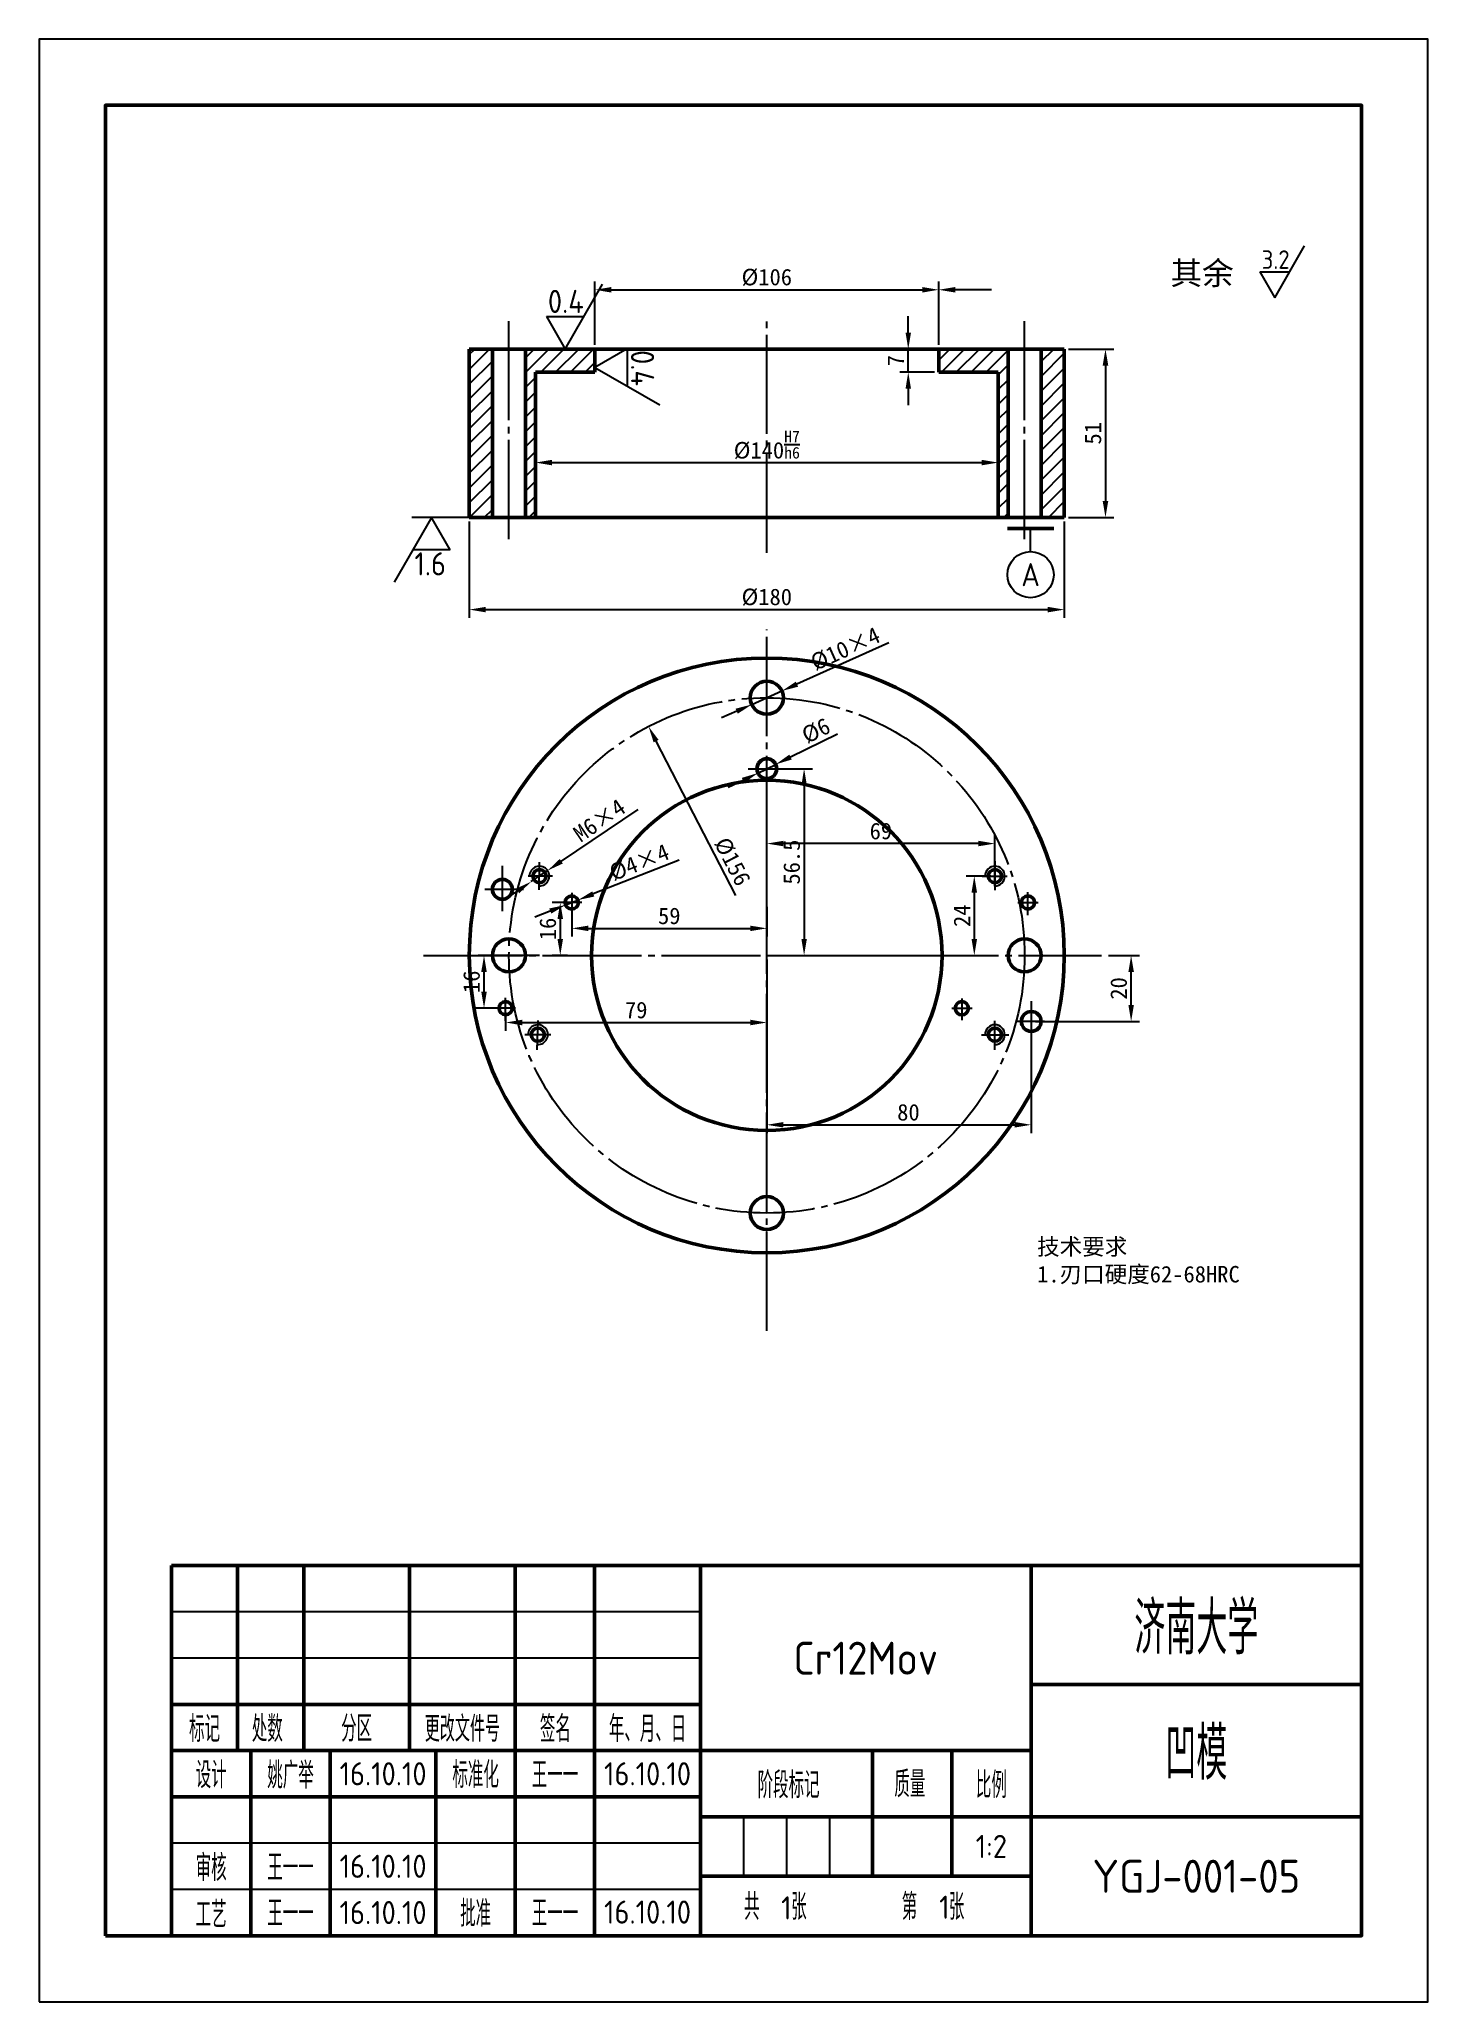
# Model space of a CAD drawing. Header units: millimetres. Extents: x 1179 to 3295, y -300 to 347.
# Drawn here: x 2397.8 to 2607.8, y 48.5 to 345.5 of the extents above; entities that cross this region are included whole.
import ezdxf
from ezdxf.enums import TextEntityAlignment as Align

# ---------------------------------------------------------------- set-up
doc = ezdxf.new("R2010")
doc.units = ezdxf.units.MM
doc.linetypes.add('点画线', pattern=[18, 15, -1, 1, -1])
for name, color, linetype in [('剖面线', 3, 'Continuous'), ('尺寸标注 @ 1', 6, 'Continuous'), ('文字', 7, 'Continuous'), ('标注', 3, 'Continuous'), ('点画线', 1, '点画线'), ('细实线', 1, 'Continuous'), ('辅助线', 4, 'Continuous')]:
    doc.layers.add(name, color=color, linetype=linetype)
doc.layers.add('粗实线', color=7, linetype='Continuous', lineweight=50)
doc.styles.add('数字直体', font='isocp.shx')
doc.styles.add('汉字长仿宋体', font='hyswlongfangsong.ttf', dxfattribs={"width": 0.67})
doc.dimstyles.new('ISO-25', dxfattribs={"dimtxt": 2.5, "dimasz": 2.5, "dimexe": 1.25, "dimexo": 0.625, "dimtad": 1, "dimdsep": 46, "dimtxsty": 'Standard', "dimcen": 2.5, "dimadec": 0, "dimazin": 0, "dimtfac": 1, "dimtmove": 0, "dimatfit": 3, "dimfxl": 1, "dimarcsym": 0})

msp = doc.modelspace()

# ---------------------------------------------------------------- texts
at = {"layer": '剖面线', "insert": (2507.788, 261.061), "char_height": 2.5, "attachment_point": 5}
msp.add_mtext('%%C180', dxfattribs=at)
at = {"layer": '文字', "attachment_point": 1}
for s, width, insert, char_height in [('{\\fSimSun|b0|i0|c134|p2;其余}', 15.70147, (2568.85, 311.863), 3.5), ('{\\fSimSun|b0|i0|c134|p2;技术要求}\\P{\\fSimSun|b0|i0|c134|p2;1.刃口硬度}62-68HRC', 37.25102, (2548.668, 164.028), 2.5)]:
    msp.add_mtext_dynamic_manual_height_columns(s, width=width, gutter_width=12.5, heights=[0], dxfattribs=dict(at, insert=insert, char_height=char_height))
at = {"layer": '文字', "style": '数字直体'}
msp.add_attdef('3.2', text='3.2', height=2.8, dxfattribs=at).set_placement((2586.867, 310.759), align=Align.RIGHT)
at = {"layer": '标注', "style": '数字直体'}
for tag, p in [('0.4', (2480.117, 304.078)), ('1.6', (2459.266, 264.361))]:
    msp.add_attdef(tag, text='3.2', height=3.5, dxfattribs=at).set_placement(p, align=Align.RIGHT)
msp.add_attdef('0.4', text='3.2', height=3.5, rotation=270, dxfattribs=at).set_placement((2487.243, 293.02), align=Align.RIGHT)
msp.add_attdef('A', text='A', height=3.5, dxfattribs=at).set_placement((2547.684, 264.476), align=Align.MIDDLE)

# ---------------------------------------------------------------- blocks, each defined once
blk = doc.blocks.new('不装订A4(带注释性)')
at = {"layer": '粗实线'}
for p, q in [((0, 56), (-180, 56)), ((-180, 56), (-180, 0)), ((-180, 56), (-180, 28)), ((-170, 56), (-170, 28)), ((-160, 56), (-160, 28)), ((-144, 56), (-144, 28)), ((-128, 56), (-128, 0)), ((-116, 56), (-116, 0)), ((-100, 56), (-100, 0)), ((-50, 56), (-50, 0)), ((0, 0), (0, 56)), ((0, 38), (-50, 38)), ((-100, 35), (-180, 35)), ((-50, 28), (-180, 28)), ((-168, 28), (-168, 0)), ((-156, 28), (-156, 0)), ((-140, 28), (-140, 0)), ((-74, 28), (-74, 9)), ((-62, 28), (-62, 9)), ((-100, 21), (-180, 21)), ((0, 18), (-100, 18)), ((-50, 9), (-100, 9)), ((-180, 0), (0, 0))]:
    blk.add_line(p, q, dxfattribs=at)
blk.add_lwpolyline([(-190, 0), (0, 0), (0, 277), (-190, 277)], close=True, dxfattribs=at)
at = {"layer": '细实线'}
for p, q in [((-100, 49), (-180, 49)), ((-100, 42), (-180, 42)), ((-93.5, 18), (-93.5, 9)), ((-87, 18), (-87, 9)), ((-80.5, 18), (-80.5, 9)), ((-100, 14), (-180, 14)), ((-100, 7), (-180, 7))]:
    blk.add_line(p, q, dxfattribs=at)
at = {"layer": '辅助线'}
blk.add_lwpolyline([(-200, -10), (10, -10), (10, 287), (-200, 287)], close=True, dxfattribs=at)
at = {"layer": '文字', "style": '汉字长仿宋体', "width": 0.67}
for s, height, p in [('标记', 3.5, (-175, 31.5)), ('处数', 3.5, (-165.51, 31.5)), ('分区', 3.5, (-152, 31.5)), ('更改文件号', 3.4, (-136, 31.5)), ('签名', 3.5, (-121.94, 31.5)), ('年、月、日', 3.5, (-108, 31.5)), ('标准化', 3.5, (-134, 24.54)), ('设计', 3.5, (-174, 24.5)), ('阶段标记', 3.5, (-86.67, 23)), ('质量', 3.5, (-68.33, 23.13)), ('比例', 3.5, (-56, 23)), ('审核', 3.5, (-174, 10.5)), ('工艺', 3.5, (-174, 3.46)), ('批准', 3.5, (-134, 3.54))]:
    blk.add_text(s, height=height, dxfattribs=at).set_placement(p, align=Align.MIDDLE)
for s, p in [('共    张', (-93.4, 2.77)), ('第    张', (-69.55, 2.77))]:
    blk.add_text(s, height=3.5, dxfattribs=at).set_placement(p)
for tag, height, p in [('单位名称', 7, (-25, 47)), ('图名', 7, (-25, 28)), ('设计者', 3.5, (-162, 24.46)), ('标准化', 3.5, (-122, 24.46)), ('质量', 3.5, (-68, 13.5)), ('审核者', 3.5, (-162, 10.46)), ('工艺者', 3.5, (-162, 3.54)), ('批准者', 3.5, (-122, 3.54))]:
    blk.add_attdef(tag, text='', height=height, dxfattribs=at).set_placement(p, align=Align.MIDDLE)
at = {"layer": '文字', "style": '数字直体'}
for tag, height, p in [('45', 5, (-75, 42)), ('16.10.10', 3.5, (-148, 24.5)), ('16.10.10', 3.5, (-108, 24.5)), ('1:1', 3.5, (-56, 13.5)), ('16.10.10', 3.5, (-148, 10.5)), ('001', 5, (-25, 9)), ('1', 3.5, (-87.01, 4.2)), ('1', 3.5, (-63.1, 4.31)), ('16.10.10', 3.5, (-148, 3.5)), ('16.10.10', 3.5, (-108, 3.57))]:
    blk.add_attdef(tag, text='', height=height, dxfattribs=at).set_placement(p, align=Align.MIDDLE)
blk = doc.blocks.new('*D45')
at = {"layer": 'Defpoints', "color": 0, "transparency": 16777216}
for p in [(2489.9, 241.51), (2525.68, 172.21)]:
    blk.add_point(p, dxfattribs=at)
at = {"layer": '标注', "color": 0, "lineweight": -2, "transparency": 16777216}
blk.add_line((2503.11, 215.93), (2491.04, 239.29), dxfattribs=at)
at = {"layer": '标注', "color": 0, "transparency": 16777216}
blk.add_solid([(2491.41, 239.48), (2490.67, 239.1), (2489.9, 241.51)], dxfattribs=at)
at = {"layer": '标注', "color": 0, "transparency": 16777216, "insert": (2502.57, 221.05), "char_height": 2.5, "attachment_point": 5, "rotation": 297.31}
blk.add_mtext('%%C156', dxfattribs=at)
blk = doc.blocks.new('*D43')
at = {"layer": 'Defpoints', "color": 0, "ltscale": 0.5, "transparency": 16777216}
for p in [(2558.85, 206.86), (2562.89, 206.86), (2547.79, 196.86)]:
    blk.add_point(p, dxfattribs=at)
at = {"layer": '标注', "color": 0, "lineweight": -2, "ltscale": 0.5, "transparency": 16777216}
for p, q in [((2559.48, 206.86), (2564.14, 206.86)), ((2562.89, 199.36), (2562.89, 204.36)), ((2548.41, 196.86), (2564.14, 196.86))]:
    blk.add_line(p, q, dxfattribs=at)
at = {"layer": '标注', "color": 0, "ltscale": 0.5, "transparency": 16777216}
for points in [[(2562.48, 204.36), (2563.31, 204.36), (2562.89, 206.86)], [(2562.48, 199.36), (2563.31, 199.36), (2562.89, 196.86)]]:
    blk.add_solid(points, dxfattribs=at)
at = {"layer": '标注', "color": 0, "ltscale": 0.5, "transparency": 16777216, "insert": (2561.02, 201.86), "char_height": 2.5, "attachment_point": 5, "rotation": 90}
blk.add_mtext('20', dxfattribs=at)
blk = doc.blocks.new('*D44')
at = {"layer": 'Defpoints', "color": 0, "ltscale": 0.5, "transparency": 16777216}
for p in [(2507.79, 206.86), (2547.79, 196.86), (2547.79, 181.22)]:
    blk.add_point(p, dxfattribs=at)
at = {"layer": '标注', "color": 0, "lineweight": -2, "ltscale": 0.5, "transparency": 16777216}
for p, q in [((2507.79, 206.23), (2507.79, 179.97)), ((2547.79, 196.23), (2547.79, 179.97)), ((2510.29, 181.22), (2545.29, 181.22))]:
    blk.add_line(p, q, dxfattribs=at)
at = {"layer": '标注', "color": 0, "ltscale": 0.5, "transparency": 16777216}
for points in [[(2510.29, 181.64), (2510.29, 180.81), (2507.79, 181.22)], [(2545.29, 181.64), (2545.29, 180.81), (2547.79, 181.22)]]:
    blk.add_solid(points, dxfattribs=at)
at = {"layer": '标注', "color": 0, "ltscale": 0.5, "transparency": 16777216, "insert": (2529.21, 183.1), "char_height": 2.5, "attachment_point": 5}
blk.add_mtext('80', dxfattribs=at)
blk = doc.blocks.new('*D46')
at = {"layer": 'Defpoints', "color": 0, "transparency": 16777216}
for p in [(2478.29, 214.86), (2507.79, 214.86), (2507.79, 210.95)]:
    blk.add_point(p, dxfattribs=at)
at = {"layer": '标注', "color": 0, "lineweight": -2, "transparency": 16777216}
for p, q in [((2478.29, 214.23), (2478.29, 209.7)), ((2507.79, 214.23), (2507.79, 209.7)), ((2480.79, 210.95), (2505.29, 210.95))]:
    blk.add_line(p, q, dxfattribs=at)
at = {"layer": '标注', "color": 0, "transparency": 16777216}
for points in [[(2480.79, 211.36), (2480.79, 210.53), (2478.29, 210.95)], [(2505.29, 211.36), (2505.29, 210.53), (2507.79, 210.95)]]:
    blk.add_solid(points, dxfattribs=at)
at = {"layer": '标注', "color": 0, "transparency": 16777216, "insert": (2493.04, 212.82), "char_height": 2.5, "attachment_point": 5}
blk.add_mtext('59', dxfattribs=at)
blk = doc.blocks.new('*D47')
at = {"layer": 'Defpoints', "color": 0, "transparency": 16777216}
for p in [(2478.29, 214.86), (2476.55, 206.86), (2478.29, 206.86)]:
    blk.add_point(p, dxfattribs=at)
at = {"layer": '标注', "color": 0, "lineweight": -2, "transparency": 16777216}
for p, q in [((2477.66, 214.86), (2475.3, 214.86)), ((2476.55, 212.36), (2476.55, 209.36)), ((2477.66, 206.86), (2475.3, 206.86))]:
    blk.add_line(p, q, dxfattribs=at)
at = {"layer": '标注', "color": 0, "transparency": 16777216}
for points in [[(2476.13, 212.36), (2476.97, 212.36), (2476.55, 214.86)], [(2476.13, 209.36), (2476.97, 209.36), (2476.55, 206.86)]]:
    blk.add_solid(points, dxfattribs=at)
at = {"layer": '标注', "color": 0, "transparency": 16777216, "insert": (2474.67, 210.86), "char_height": 2.5, "attachment_point": 5, "rotation": 90}
blk.add_mtext('16', dxfattribs=at)
blk = doc.blocks.new('*D48')
at = {"layer": 'Defpoints', "color": 0, "transparency": 16777216}
for p in [(2542.29, 218.86), (2507.79, 206.86), (2539.17, 206.86)]:
    blk.add_point(p, dxfattribs=at)
at = {"layer": '标注', "color": 0, "lineweight": -2, "transparency": 16777216}
for p, q in [((2541.67, 218.86), (2537.92, 218.86)), ((2539.17, 216.36), (2539.17, 209.36)), ((2508.41, 206.86), (2540.42, 206.86))]:
    blk.add_line(p, q, dxfattribs=at)
at = {"layer": '标注', "color": 0, "transparency": 16777216}
for points in [[(2538.75, 216.36), (2539.59, 216.36), (2539.17, 218.86)], [(2538.75, 209.36), (2539.59, 209.36), (2539.17, 206.86)]]:
    blk.add_solid(points, dxfattribs=at)
at = {"layer": '标注', "color": 0, "transparency": 16777216, "insert": (2537.3, 212.86), "char_height": 2.5, "attachment_point": 5, "rotation": 90}
blk.add_mtext('24', dxfattribs=at)
blk = doc.blocks.new('*D49')
at = {"layer": 'Defpoints', "color": 0, "transparency": 16777216}
for p in [(2507.79, 223.78), (2542.29, 218.86), (2507.79, 206.86)]:
    blk.add_point(p, dxfattribs=at)
at = {"layer": '标注', "color": 0, "lineweight": -2, "transparency": 16777216}
for p, q in [((2507.79, 207.48), (2507.79, 225.03)), ((2539.79, 223.78), (2510.29, 223.78)), ((2542.29, 219.48), (2542.29, 225.03))]:
    blk.add_line(p, q, dxfattribs=at)
at = {"layer": '标注', "color": 0, "transparency": 16777216}
for points in [[(2510.29, 224.2), (2510.29, 223.37), (2507.79, 223.78)], [(2539.79, 224.2), (2539.79, 223.37), (2542.29, 223.78)]]:
    blk.add_solid(points, dxfattribs=at)
at = {"layer": '标注', "color": 0, "transparency": 16777216, "insert": (2525.04, 225.66), "char_height": 2.5, "attachment_point": 5}
blk.add_mtext('69', dxfattribs=at)
blk = doc.blocks.new('*D50')
at = {"layer": 'Defpoints', "color": 0, "transparency": 16777216}
for p in [(2468.29, 198.86), (2507.79, 198.86), (2507.79, 196.7)]:
    blk.add_point(p, dxfattribs=at)
at = {"layer": '标注', "color": 0, "lineweight": -2, "transparency": 16777216}
for p, q in [((2468.29, 198.24), (2468.29, 195.45)), ((2470.79, 196.7), (2505.29, 196.7)), ((2507.79, 198.24), (2507.79, 195.45))]:
    blk.add_line(p, q, dxfattribs=at)
at = {"layer": '标注', "color": 0, "transparency": 16777216}
for points in [[(2470.79, 197.12), (2470.79, 196.28), (2468.29, 196.7)], [(2505.29, 197.12), (2505.29, 196.28), (2507.79, 196.7)]]:
    blk.add_solid(points, dxfattribs=at)
at = {"layer": '标注', "color": 0, "transparency": 16777216, "insert": (2488.04, 198.57), "char_height": 2.5, "attachment_point": 5}
blk.add_mtext('79', dxfattribs=at)
blk = doc.blocks.new('*D51')
at = {"layer": 'Defpoints', "color": 0, "transparency": 16777216}
for p in [(2462.79, 206.86), (2465.02, 206.86), (2468.29, 198.86)]:
    blk.add_point(p, dxfattribs=at)
at = {"layer": '标注', "color": 0, "lineweight": -2, "transparency": 16777216}
for p, q in [((2463.41, 206.86), (2466.27, 206.86)), ((2465.02, 201.36), (2465.02, 204.36)), ((2467.66, 198.86), (2463.77, 198.86))]:
    blk.add_line(p, q, dxfattribs=at)
at = {"layer": '标注', "color": 0, "transparency": 16777216}
for points in [[(2464.6, 204.36), (2465.43, 204.36), (2465.02, 206.86)], [(2464.6, 201.36), (2465.43, 201.36), (2465.02, 198.86)]]:
    blk.add_solid(points, dxfattribs=at)
at = {"layer": '标注', "color": 0, "transparency": 16777216, "insert": (2463.14, 202.86), "char_height": 2.5, "attachment_point": 5, "rotation": 90}
blk.add_mtext('16', dxfattribs=at)
blk = doc.blocks.new('*D54')
at = {"layer": 'Defpoints', "color": 0, "transparency": 16777216}
for p in [(2509.13, 235.77), (2506.44, 234.45)]:
    blk.add_point(p, dxfattribs=at)
at = {"layer": '标注', "color": 0, "lineweight": -2, "transparency": 16777216}
for p, q in [((2518.49, 240.36), (2511.38, 236.87)), ((2506.44, 234.45), (2509.13, 235.77)), ((2504.2, 233.35), (2501.95, 232.25))]:
    blk.add_line(p, q, dxfattribs=at)
at = {"layer": '标注', "color": 0, "transparency": 16777216}
for points in [[(2511.2, 237.25), (2511.56, 236.5), (2509.13, 235.77)], [(2504.01, 233.72), (2504.38, 232.97), (2506.44, 234.45)]]:
    blk.add_solid(points, dxfattribs=at)
at = {"layer": '标注', "color": 0, "transparency": 16777216, "insert": (2515.23, 240.85), "char_height": 2.5, "attachment_point": 5, "rotation": 26.1335}
blk.add_mtext('%%C6', dxfattribs=at)
blk = doc.blocks.new('*D55')
at = {"layer": 'Defpoints', "color": 0, "transparency": 16777216}
for p in [(2510.07, 246.88), (2505.51, 244.83)]:
    blk.add_point(p, dxfattribs=at)
at = {"layer": '标注', "color": 0, "lineweight": -2, "transparency": 16777216}
for p, q in [((2526.24, 254.14), (2512.35, 247.9)), ((2505.51, 244.83), (2510.07, 246.88)), ((2503.23, 243.81), (2500.95, 242.79))]:
    blk.add_line(p, q, dxfattribs=at)
at = {"layer": '标注', "color": 0, "transparency": 16777216}
for points in [[(2512.18, 248.28), (2512.52, 247.52), (2510.07, 246.88)], [(2503.06, 244.19), (2503.4, 243.43), (2505.51, 244.83)]]:
    blk.add_solid(points, dxfattribs=at)
at = {"layer": '标注', "color": 0, "transparency": 16777216, "insert": (2519.67, 253.24), "char_height": 2.5, "attachment_point": 5, "rotation": 24.1689}
blk.add_mtext('%%C10{\\fSimSun|b0|i0|c134|p2;×}4', dxfattribs=at)
blk = doc.blocks.new('*D56')
at = {"layer": 'Defpoints', "color": 0, "transparency": 16777216}
for p in [(2472.16, 218.02), (2474.64, 219.7)]:
    blk.add_point(p, dxfattribs=at)
at = {"layer": '标注', "color": 0, "lineweight": -2, "transparency": 16777216}
for p, q in [((2488.26, 228.96), (2476.71, 221.11)), ((2472.16, 218.02), (2474.64, 219.7)), ((2470.09, 216.61), (2468.02, 215.21))]:
    blk.add_line(p, q, dxfattribs=at)
at = {"layer": '标注', "color": 0, "transparency": 16777216}
for points in [[(2476.47, 221.45), (2476.94, 220.76), (2474.64, 219.7)], [(2469.86, 216.96), (2470.33, 216.27), (2472.16, 218.02)]]:
    blk.add_solid(points, dxfattribs=at)
at = {"layer": '标注', "color": 0, "transparency": 16777216, "insert": (2482.47, 227.29), "char_height": 2.5, "attachment_point": 5, "rotation": 34.2005}
blk.add_mtext('M6{\\fSimSun|b0|i0|c134|p2;×}4', dxfattribs=at)
blk = doc.blocks.new('*D57')
at = {"layer": 'Defpoints', "color": 0, "transparency": 16777216}
for p in [(2477.36, 214.49), (2479.22, 215.23)]:
    blk.add_point(p, dxfattribs=at)
at = {"layer": '标注', "color": 0, "lineweight": -2, "transparency": 16777216}
for p, q in [((2494.53, 221.29), (2481.54, 216.15)), ((2477.36, 214.49), (2479.22, 215.23)), ((2475.03, 213.57), (2472.71, 212.65))]:
    blk.add_line(p, q, dxfattribs=at)
at = {"layer": '标注', "color": 0, "transparency": 16777216}
for points in [[(2474.88, 213.96), (2475.19, 213.18), (2477.36, 214.49)], [(2481.39, 216.54), (2481.69, 215.76), (2479.22, 215.23)]]:
    blk.add_solid(points, dxfattribs=at)
at = {"layer": '标注', "color": 0, "transparency": 16777216, "insert": (2488.51, 220.92), "char_height": 2.5, "attachment_point": 5, "rotation": 21.6067}
blk.add_mtext('%%C4{\\fSimSun|b0|i0|c134|p2;×}4', dxfattribs=at)
blk = doc.blocks.new('*D58')
at = {"layer": 'Defpoints', "color": 0, "transparency": 16777216}
for p in [(2533.79, 307.59), (2481.79, 298.62), (2533.79, 298.62)]:
    blk.add_point(p, dxfattribs=at)
at = {"layer": '标注', "color": 0, "lineweight": -2, "transparency": 16777216}
for p, q in [((2481.79, 299.25), (2481.79, 308.84)), ((2484.29, 307.59), (2531.29, 307.59)), ((2533.79, 299.25), (2533.79, 308.84))]:
    blk.add_line(p, q, dxfattribs=at)
at = {"layer": '标注', "color": 0, "transparency": 16777216}
for points in [[(2484.29, 308.01), (2484.29, 307.17), (2481.79, 307.59)], [(2531.29, 308.01), (2531.29, 307.17), (2533.79, 307.59)]]:
    blk.add_solid(points, dxfattribs=at)
at = {"layer": '标注', "color": 0, "transparency": 16777216, "insert": (2507.79, 309.46), "char_height": 2.5, "attachment_point": 5}
blk.add_mtext('%%C106', dxfattribs=at)
blk = doc.blocks.new('*D163')
at = {"layer": 'Defpoints', "color": 0, "transparency": 16777216}
for p in [(2472.79, 281.44), (2542.79, 281.44), (2542.79, 281.44)]:
    blk.add_point(p, dxfattribs=at)
at = {"layer": '剖面线', "color": 0, "lineweight": -2, "transparency": 16777216}
for p, q in [((2472.79, 282.06), (2472.79, 282.69)), ((2542.79, 282.06), (2542.79, 282.69)), ((2475.29, 281.44), (2540.29, 281.44))]:
    blk.add_line(p, q, dxfattribs=at)
at = {"layer": '剖面线', "color": 0, "transparency": 16777216}
for points in [[(2475.29, 281.85), (2475.29, 281.02), (2472.79, 281.44)], [(2540.29, 281.85), (2540.29, 281.02), (2542.79, 281.44)]]:
    blk.add_solid(points, dxfattribs=at)
at = {"layer": '剖面线', "color": 0, "transparency": 16777216, "insert": (2507.79, 284.1), "char_height": 2.5, "attachment_point": 5}
blk.add_mtext('%%C140{\\H0.7x;\\SH7/h6;}', dxfattribs=at)
blk = doc.blocks.new('*D165')
at = {"layer": 'Defpoints', "color": 0, "transparency": 16777216}
for p in [(2529.18, 298.62), (2533.79, 298.62), (2533.79, 295.12)]:
    blk.add_point(p, dxfattribs=at)
at = {"layer": '标注', "color": 0, "lineweight": -2, "transparency": 16777216}
for p, q in [((2529.18, 301.12), (2529.18, 303.62)), ((2533.16, 298.62), (2527.93, 298.62)), ((2529.18, 295.12), (2529.18, 298.62)), ((2533.16, 295.12), (2527.93, 295.12)), ((2529.18, 292.62), (2529.18, 290.12))]:
    blk.add_line(p, q, dxfattribs=at)
at = {"layer": '标注', "color": 0, "transparency": 16777216}
for points in [[(2528.77, 301.12), (2529.6, 301.12), (2529.18, 298.62)], [(2528.77, 292.62), (2529.6, 292.62), (2529.18, 295.12)]]:
    blk.add_solid(points, dxfattribs=at)
at = {"layer": '标注', "color": 0, "transparency": 16777216, "insert": (2527.31, 296.87), "char_height": 2.5, "attachment_point": 5, "rotation": 90}
blk.add_mtext('7', dxfattribs=at)
blk = doc.blocks.new('*D166')
at = {"layer": 'Defpoints', "color": 0, "transparency": 16777216}
for p in [(2552.79, 298.62), (2552.79, 273.12), (2559.01, 273.12)]:
    blk.add_point(p, dxfattribs=at)
at = {"layer": '标注', "color": 0, "lineweight": -2, "transparency": 16777216}
for p, q in [((2553.41, 298.62), (2560.26, 298.62)), ((2559.01, 296.12), (2559.01, 275.62)), ((2553.41, 273.12), (2560.26, 273.12))]:
    blk.add_line(p, q, dxfattribs=at)
at = {"layer": '标注', "color": 0, "transparency": 16777216}
for points in [[(2558.59, 296.12), (2559.43, 296.12), (2559.01, 298.62)], [(2558.59, 275.62), (2559.43, 275.62), (2559.01, 273.12)]]:
    blk.add_solid(points, dxfattribs=at)
at = {"layer": '标注', "color": 0, "transparency": 16777216, "insert": (2557.13, 285.87), "char_height": 2.5, "attachment_point": 5, "rotation": 90}
blk.add_mtext('51', dxfattribs=at)
blk = doc.blocks.new('*D167')
at = {"layer": 'Defpoints', "color": 0, "transparency": 16777216}
for p in [(2507.79, 235.11), (2507.79, 206.86), (2513.43, 206.86)]:
    blk.add_point(p, dxfattribs=at)
at = {"layer": '标注', "color": 0, "lineweight": -2, "transparency": 16777216}
for p, q in [((2508.41, 235.11), (2514.68, 235.11)), ((2513.43, 232.61), (2513.43, 209.36)), ((2508.41, 206.86), (2514.68, 206.86))]:
    blk.add_line(p, q, dxfattribs=at)
at = {"layer": '标注', "color": 0, "transparency": 16777216}
for points in [[(2513.02, 232.61), (2513.85, 232.61), (2513.43, 235.11)], [(2513.02, 209.36), (2513.85, 209.36), (2513.43, 206.86)]]:
    blk.add_solid(points, dxfattribs=at)
at = {"layer": '标注', "color": 0, "transparency": 16777216, "insert": (2511.56, 220.98), "char_height": 2.5, "attachment_point": 5, "rotation": 90}
blk.add_mtext('56.5', dxfattribs=at)

# ---------------------------------------------------------------- dimensions: what is measured, and where the dimension line sits
at = {"layer": '剖面线'}
dim = msp.add_linear_dim(base=(2542.788, 281.436), p1=(2472.788, 281.436), p2=(2542.788, 281.436), text='%%C140{\\H0.7x;\\SH7/h6;}', dimstyle='ISO-25', dxfattribs=at)
dim.commit()
dim.dimension.update_dxf_attribs({"geometry": '*D163', "text_midpoint": (2507.788, 284.103)})
at = {"layer": '标注'}
for base, p1, p2, text, picture, middle in [((2533.788, 307.589), (2481.788, 298.623), (2533.788, 298.623), '%%C106', '*D58', (2507.788, 309.464)), ((2507.788, 223.784), (2542.29, 218.859), (2507.788, 206.859), '69', '*D49', (2525.039, 225.659)), ((2507.788, 210.945), (2478.286, 214.859), (2507.788, 214.859), '59', '*D46', (2493.037, 212.82)), ((2507.788, 196.7), (2468.288, 198.864), (2507.788, 198.864), '79', '*D50', (2488.038, 198.575))]:
    dim = msp.add_linear_dim(base=base, p1=p1, p2=p2, text=text, dimstyle='ISO-25', dxfattribs=at)
    dim.commit()
    dim.dimension.update_dxf_attribs({"geometry": picture, "text_midpoint": middle})
for base, p1, p2, text, picture, middle in [((2529.185, 298.623), (2533.788, 295.123), (2533.788, 298.623), '7', '*D165', (2527.31, 296.873)), ((2559.009, 273.123), (2552.788, 298.623), (2552.788, 273.123), '51', '*D166', (2557.134, 285.873)), ((2513.434, 206.859), (2507.788, 235.111), (2507.788, 206.859), '56.5', '*D167', (2511.559, 220.985)), ((2539.171, 206.859), (2542.29, 218.859), (2507.788, 206.859), '24', '*D48', (2537.296, 212.859)), ((2476.55, 206.859), (2478.286, 214.859), (2478.286, 206.859), '16', '*D47', (2474.675, 210.859))]:
    dim = msp.add_linear_dim(base=base, p1=p1, p2=p2, angle=90, text=text, dimstyle='ISO-25', dxfattribs=at)
    dim.commit()
    dim.dimension.update_dxf_attribs({"geometry": picture, "text_midpoint": middle})
for p1, p2, text, picture, middle in [((2505.507, 244.834), (2510.069, 246.881), '%%C10{\\fSimSun|b0|i0|c134|p2;×}4', '*D55', (2519.666, 253.243)), ((2506.441, 234.45), (2509.134, 235.771), '%%C6', '*D54', (2515.229, 240.85)), ((2472.16, 218.016), (2474.641, 219.702), 'M6{\\fSimSun|b0|i0|c134|p2;×}4', '*D56', (2482.467, 227.288)), ((2477.356, 214.491), (2479.216, 215.227), '%%C4{\\fSimSun|b0|i0|c134|p2;×}4', '*D57', (2488.507, 220.924))]:
    dim = msp.add_diameter_dim_2p(p1=p1, p2=p2, text=text, dimstyle='ISO-25', dxfattribs=at)
    dim.commit()
    dim.dimension.update_dxf_attribs({"geometry": picture, "text_midpoint": middle})
dim = msp.add_diameter_dim_2p(p1=(2525.68, 172.208), p2=(2489.895, 241.51), text='%%C156', dimstyle='ISO-25', dxfattribs=at)
dim.commit()
dim.dimension.update_dxf_attribs({"geometry": '*D45', "text_midpoint": (2500.907, 220.185), "dimtype": 163})
dim = msp.add_linear_dim(base=(2465.015, 206.859), p1=(2468.288, 198.864), p2=(2462.788, 206.859), angle=90, text='16', dimstyle='ISO-25', dxfattribs=at)
dim.commit()
dim.dimension.update_dxf_attribs({"geometry": '*D51', "text_midpoint": (2465.015, 202.862), "dimtype": 160})
at = {"layer": '标注', "ltscale": 0.5}
dim = msp.add_linear_dim(base=(2547.788, 181.222), p1=(2507.788, 206.859), p2=(2547.788, 196.859), text='80', dimstyle='ISO-25', dxfattribs=at)
dim.commit()
dim.dimension.update_dxf_attribs({"geometry": '*D44', "text_midpoint": (2529.21, 181.222), "dimtype": 160})
dim = msp.add_linear_dim(base=(2562.892, 206.859), p1=(2547.788, 196.859), p2=(2558.851, 206.859), angle=90, text='20', dimstyle='ISO-25', dxfattribs=at)
dim.commit()
dim.dimension.update_dxf_attribs({"geometry": '*D43', "text_midpoint": (2561.017, 201.859)})

# ---------------------------------------------------------------- hatches: boundary and pattern name
at = {"layer": '剖面线'}
h = msp.add_hatch(dxfattribs=at)
h.set_pattern_fill('ANSI31', color=256, scale=0.5)
h.set_pattern_definition([(45, (1900.0777, 74.0863), (-1.122532, 1.122532), [])])
h.paths.add_polyline_path([(2466.292, 298.623), (2462.788, 298.623), (2462.788, 273.123), (2466.292, 273.123)])
h.paths.add_polyline_path([(2481.788, 298.623), (2481.288, 298.623), (2477.288, 298.623), (2471.538, 298.623), (2471.292, 298.623), (2471.292, 273.123), (2472.788, 273.123), (2472.788, 295.123), (2481.788, 295.123)])
h.paths.add_polyline_path([(2544.283, 298.623), (2537.788, 298.623), (2534.288, 298.623), (2533.788, 298.623), (2533.788, 295.123), (2542.788, 295.123), (2542.788, 273.123), (2544.283, 273.123)])
h.paths.add_polyline_path([(2552.788, 298.623), (2549.283, 298.623), (2549.283, 273.123), (2552.788, 273.123)])

# ---------------------------------------------------------------- linework, layer by layer
for p, q in [((2462.788, 272.498), (2462.788, 257.936)), ((2552.788, 272.498), (2552.788, 257.936)), ((2465.288, 259.186), (2550.288, 259.186))]:
    msp.add_line(p, q, dxfattribs=at)
for points in [[(2536.288, 308.006), (2536.288, 307.173), (2533.788, 307.589)], [(2465.288, 259.603), (2465.288, 258.769), (2462.788, 259.186)], [(2550.288, 259.603), (2550.288, 258.769), (2552.788, 259.186)]]:
    msp.add_solid(points, dxfattribs=at)
at = {"layer": '文字'}
for p, q in [((2584.603, 306.395), (2589.13, 314.235)), ((2582.34, 310.315), (2586.867, 310.315)), ((2582.34, 310.315), (2584.603, 306.395))]:
    msp.add_line(p, q, dxfattribs=at)
at = {"layer": '标注'}
for p, q in [((2477.288, 298.623), (2482.946, 308.423)), ((2536.288, 307.635), (2541.764, 307.635)), ((2474.459, 303.523), (2480.117, 303.523)), ((2474.459, 303.523), (2477.288, 298.623)), ((2486.688, 298.678), (2481.788, 295.849)), ((2486.688, 298.678), (2486.688, 293.02)), ((2481.788, 295.849), (2491.588, 290.191)), ((2457.072, 273.123), (2451.414, 263.323)), ((2462.788, 273.123), (2454.11, 273.123)), ((2459.901, 268.223), (2457.072, 273.123)), ((2547.684, 267.976), (2547.684, 271.476)), ((2459.901, 268.223), (2454.243, 268.223))]:
    msp.add_line(p, q, dxfattribs=at)
msp.add_circle((2547.684, 264.476), 3.5, dxfattribs=at)
at = {"layer": '点画线'}
for p, q in [((2468.792, 269.857), (2468.792, 302.883)), ((2507.788, 267.78), (2507.788, 302.809)), ((2546.783, 269.857), (2546.783, 302.883)), ((2507.788, 150.057), (2507.788, 256.18)), ((2504.961, 235.111), (2510.89, 235.111)), ((2467.788, 213.544), (2467.788, 220.423)), ((2473.38, 216.761), (2473.421, 220.979)), ((2542.29, 221.12), (2542.29, 216.748)), ((2542.29, 217.359), (2542.29, 221.12)), ((2465.154, 216.859), (2470.979, 216.859)), ((2475.37, 218.859), (2471.67, 218.859)), ((2540.36, 218.859), (2544.164, 218.859)), ((2479.798, 214.859), (2476.748, 214.859)), ((2478.286, 216.318), (2478.286, 213.062)), ((2545.776, 214.864), (2548.826, 214.864)), ((2546.287, 214.864), (2548.285, 214.865)), ((2547.287, 212.946), (2547.287, 216.434)), ((2455.842, 206.859), (2558.429, 206.859)), ((2473.42, 206.859), (2464.138, 206.859)), ((2468.288, 196.946), (2468.288, 200.434)), ((2537.289, 200.318), (2537.289, 197.062)), ((2547.788, 199.94), (2547.788, 193.528)), ((2469.8, 198.864), (2466.75, 198.864)), ((2469.288, 198.864), (2467.291, 198.865)), ((2473.073, 192.59), (2473.182, 196.987)), ((2535.778, 198.859), (2538.828, 198.859)), ((2542.29, 192.545), (2542.29, 196.95)), ((2549.794, 196.859), (2545.383, 196.859)), ((2475.137, 194.859), (2471.205, 194.859)), ((2540.246, 194.859), (2544.384, 194.859))]:
    msp.add_line(p, q, dxfattribs=at)
msp.add_circle((2507.788, 206.859), 38.998, dxfattribs=at)
at = {"layer": '粗实线'}
for p, q in [((2462.788, 273.123), (2462.788, 298.623)), ((2471.538, 298.623), (2462.788, 298.623)), ((2466.292, 273.123), (2466.292, 298.623)), ((2471.292, 273.123), (2471.292, 298.623)), ((2477.288, 298.623), (2471.538, 298.623)), ((2481.288, 298.623), (2477.288, 298.623)), ((2481.288, 298.623), (2534.288, 298.623)), ((2481.788, 298.623), (2481.788, 295.123)), ((2533.788, 298.623), (2533.788, 295.123)), ((2534.288, 298.623), (2537.788, 298.623)), ((2537.788, 298.623), (2548.788, 298.623)), ((2544.283, 273.123), (2544.283, 298.623)), ((2548.788, 298.623), (2552.788, 298.623)), ((2549.283, 273.123), (2549.283, 298.623)), ((2552.788, 273.123), (2552.788, 298.623)), ((2472.788, 295.123), (2472.788, 273.123)), ((2481.788, 295.123), (2472.788, 295.123)), ((2533.788, 295.123), (2542.788, 295.123)), ((2542.788, 295.123), (2542.788, 273.123)), ((2462.788, 273.123), (2472.788, 273.123)), ((2472.788, 273.123), (2542.788, 273.123)), ((2548.788, 273.123), (2542.788, 273.123)), ((2544.184, 271.476), (2551.184, 271.476)), ((2552.788, 273.123), (2548.788, 273.123))]:
    msp.add_line(p, q, dxfattribs=at)
for centre, radius in [((2507.788, 206.859), 45), ((2507.788, 245.857), 2.5), ((2507.788, 235.111), 1.5), ((2507.788, 206.859), 26.5), ((2473.4, 218.859), 1), ((2542.29, 218.859), 1), ((2467.788, 216.859), 1.5), ((2478.286, 214.859), 1), ((2547.287, 214.864), 1), ((2468.792, 206.859), 2.5), ((2546.783, 206.859), 2.5), ((2468.288, 198.864), 1), ((2537.289, 198.859), 1), ((2547.788, 196.859), 1.5), ((2473.167, 194.859), 1), ((2542.29, 194.859), 1), ((2507.788, 167.861), 2.5)]:
    msp.add_circle(centre, radius, dxfattribs=at)
at = {"layer": '细实线'}
for centre, start in [((2473.4, 218.859), 269.44428), ((2542.29, 218.859), 270), ((2473.167, 194.859), 267.11777), ((2542.29, 194.859), 270)]:
    msp.add_arc(centre, 1.5, start, 180, dxfattribs=at)

# ---------------------------------------------------------------- block references
at = {"layer": '尺寸标注 @ 1'}
ref = msp.add_blockref('不装订A4(带注释性)', (2597.75, 58.505), dxfattribs=at)
ref.add_attrib('工艺者', '王一一', dxfattribs={"layer": '文字', "height": 3.5, "style": '汉字长仿宋体', "width": 0.67}).set_placement((2435.75, 62.041), align=Align.MIDDLE)
ref.add_attrib('审核者', '王一一', dxfattribs={"layer": '文字', "height": 3.5, "style": '汉字长仿宋体', "width": 0.67}).set_placement((2435.75, 68.969), align=Align.MIDDLE)
ref.add_attrib('设计者', '姚广举', dxfattribs={"layer": '文字', "height": 3.5, "style": '汉字长仿宋体', "width": 0.67}).set_placement((2435.75, 82.969), align=Align.MIDDLE)
ref.add_attrib('16.10.10', '16.10.10', dxfattribs={"layer": '文字', "height": 3.5, "style": '数字直体'}).set_placement((2449.75, 83.005), align=Align.MIDDLE)
ref.add_attrib('批准者', '王一一', dxfattribs={"layer": '文字', "height": 3.5, "style": '汉字长仿宋体', "width": 0.67}).set_placement((2475.75, 62.041), align=Align.MIDDLE)
ref.add_attrib('标准化', '王一一', dxfattribs={"layer": '文字', "height": 3.5, "style": '汉字长仿宋体', "width": 0.67}).set_placement((2475.75, 82.969), align=Align.MIDDLE)
ref.add_attrib('1:1', '1:2', dxfattribs={"layer": '文字', "height": 3.5, "style": '数字直体'}).set_placement((2541.75, 72.005), align=Align.MIDDLE)
ref.add_attrib('1', '1', dxfattribs={"layer": '文字', "height": 3.5, "style": '数字直体'}).set_placement((2510.744, 62.705), align=Align.MIDDLE)
ref.add_attrib('1', '1', dxfattribs={"layer": '文字', "height": 3.5, "style": '数字直体'}).set_placement((2534.649, 62.815), align=Align.MIDDLE)
ref.add_attrib('16.10.10', '16.10.10', dxfattribs={"layer": '文字', "height": 3.5, "style": '数字直体'}).set_placement((2449.75, 69.005), align=Align.MIDDLE)
ref.add_attrib('16.10.10', '16.10.10', dxfattribs={"layer": '文字', "height": 3.5, "style": '数字直体'}).set_placement((2449.75, 62.005), align=Align.MIDDLE)
ref.add_attrib('16.10.10', '16.10.10', dxfattribs={"layer": '文字', "height": 3.5, "style": '数字直体'}).set_placement((2489.75, 83.005), align=Align.MIDDLE)
ref.add_attrib('16.10.10', '16.10.10', dxfattribs={"layer": '文字', "height": 3.5, "style": '数字直体'}).set_placement((2489.75, 62.077), align=Align.MIDDLE)
ref.add_attrib('单位名称', '济南大学', dxfattribs={"layer": '文字', "height": 7, "style": '汉字长仿宋体', "width": 0.67}).set_placement((2572.75, 105.505), align=Align.MIDDLE)
ref.add_attrib('图名', '凹模', dxfattribs={"layer": '文字', "height": 7, "style": '汉字长仿宋体', "width": 0.67}).set_placement((2572.75, 86.505), align=Align.MIDDLE)
ref.add_attrib('001', 'YGJ-001-05', dxfattribs={"layer": '文字', "height": 5, "style": '数字直体'}).set_placement((2572.75, 67.505), align=Align.MIDDLE)
ref.add_attrib('45', 'Cr12Mov', dxfattribs={"layer": '文字', "height": 5, "style": '数字直体'}).set_placement((2522.75, 100.505), align=Align.MIDDLE)

msp.set_redraw_order([(e.dxf.handle, doc.entitydb.next_handle()) for e in msp.query("TEXT MTEXT ATTDEF DIMENSION ARC_DIMENSION")])  # texts and dimensions are drawn at this point

doc.saveas('drawing.dxf')
